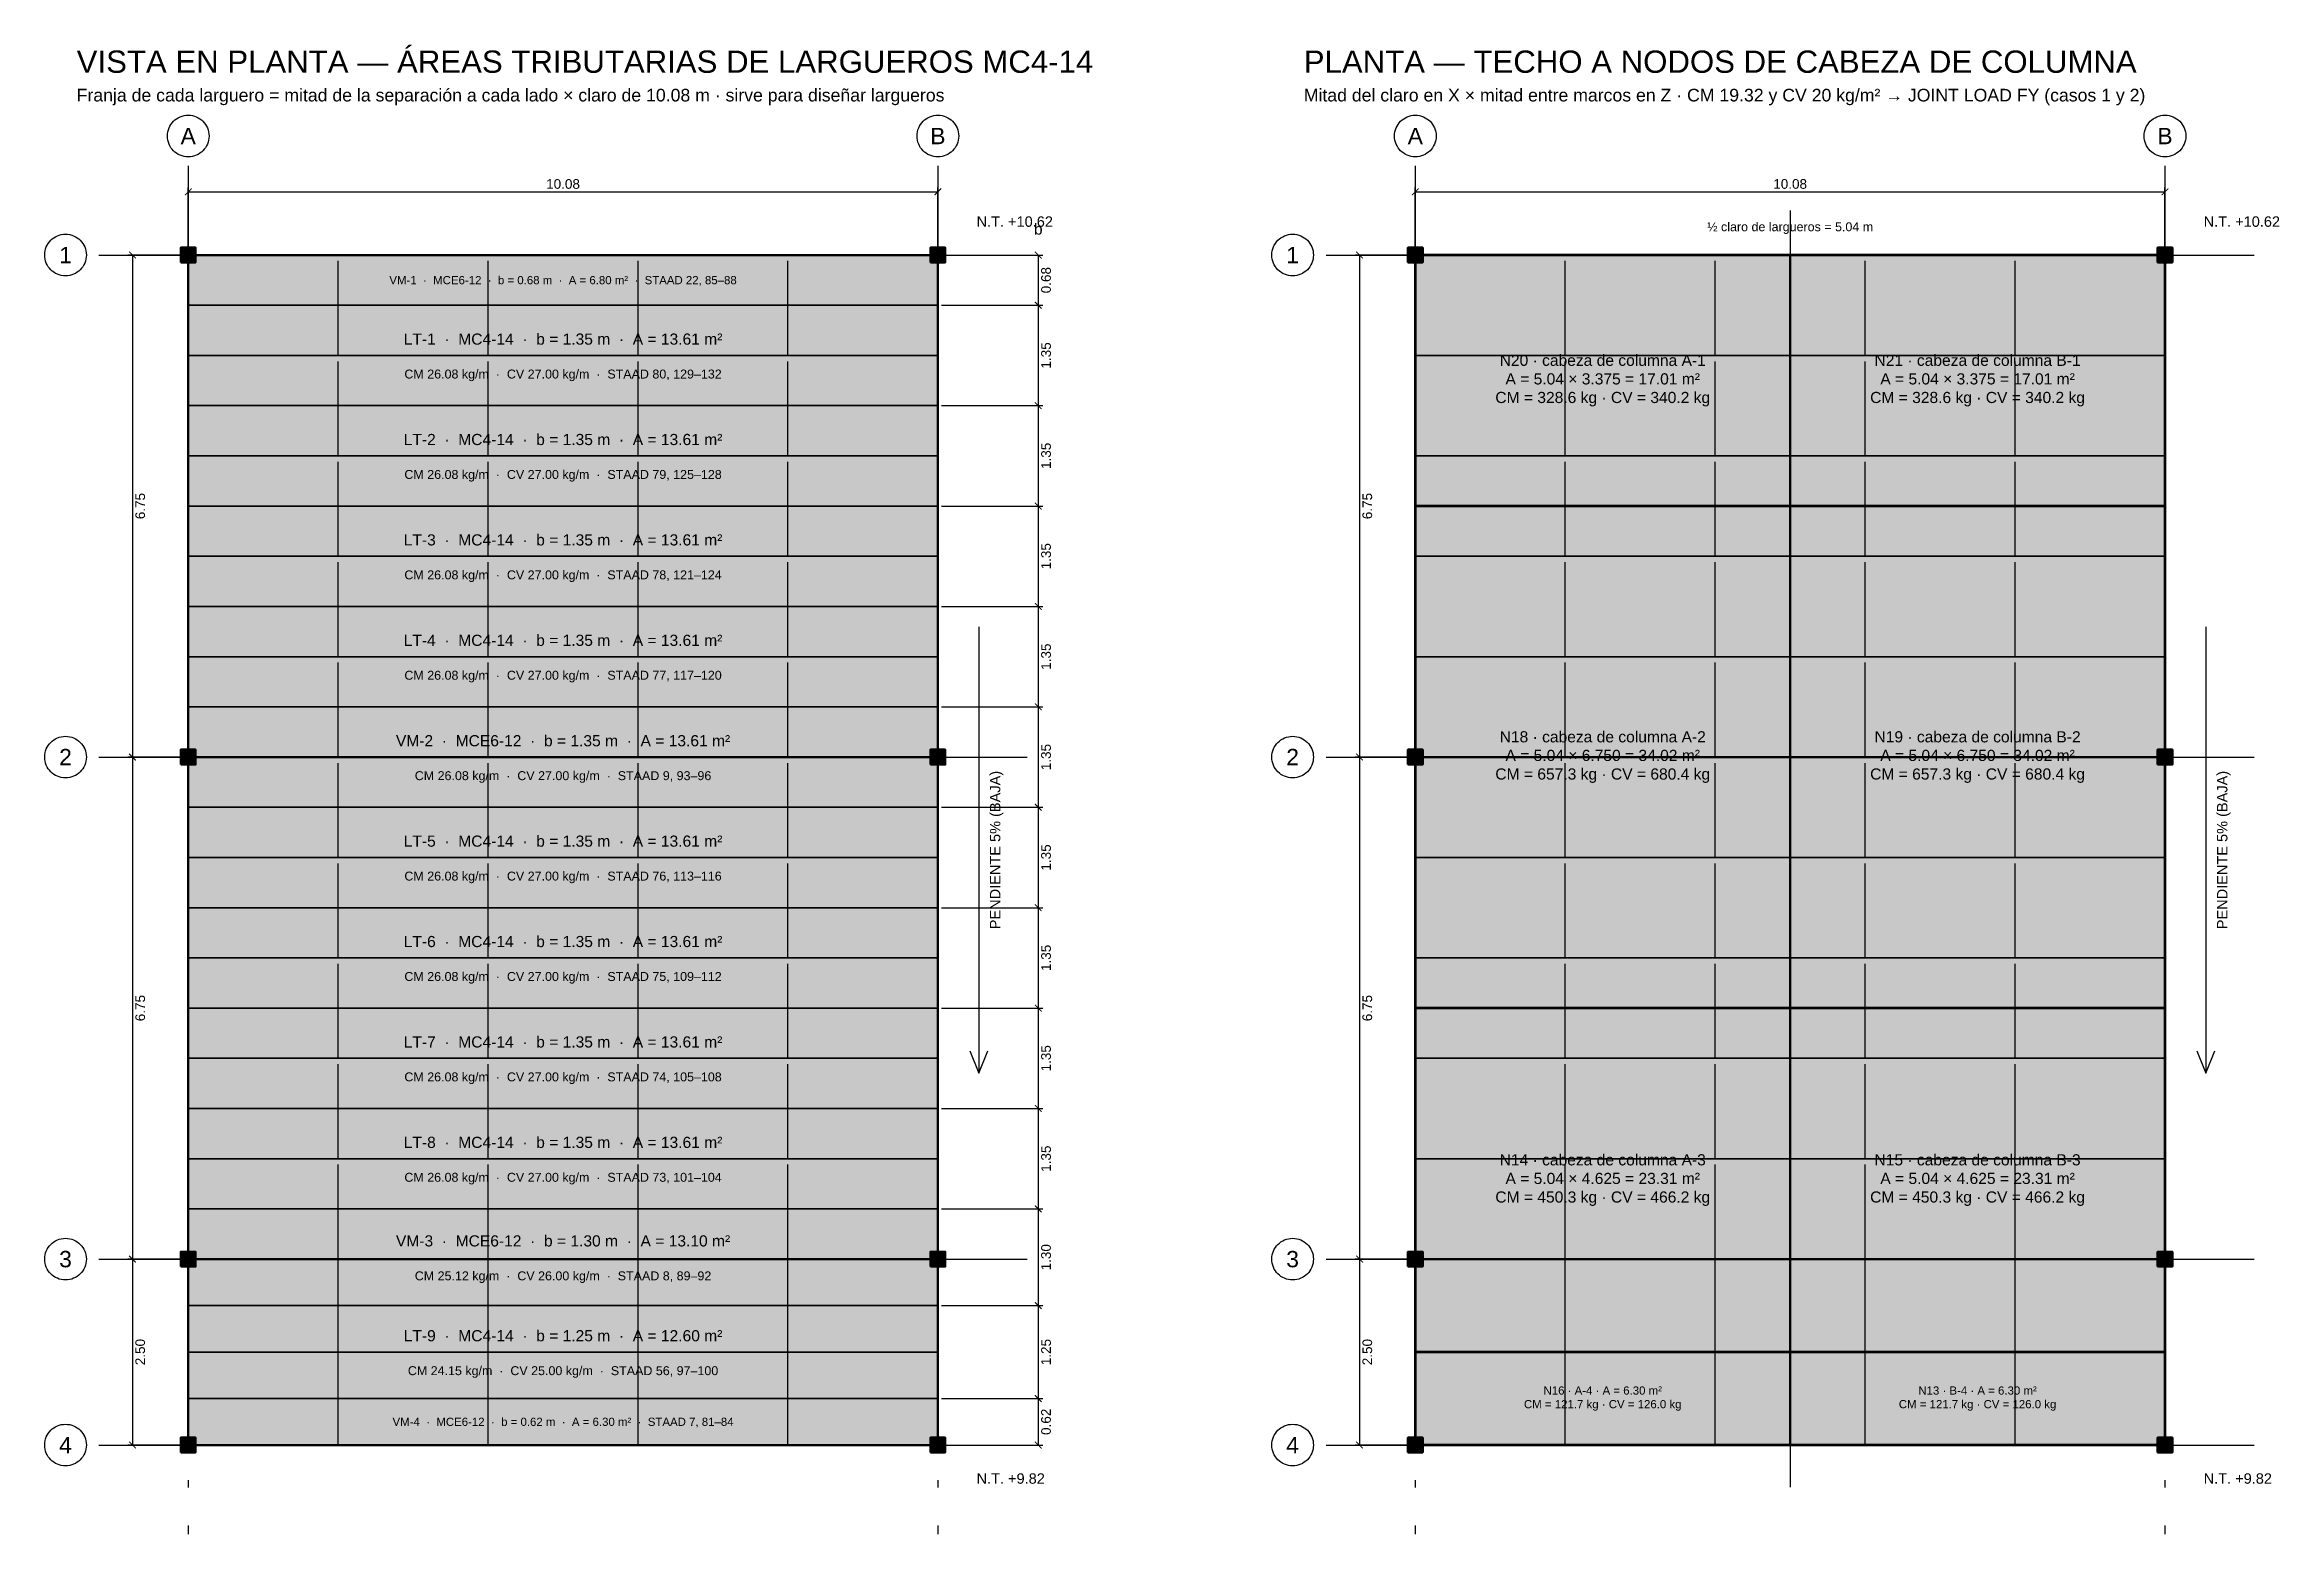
# Model space of a CAD drawing. Header units: metres. Extents: x -2.5 to 53.7, y -35.2 to 2.8.
# Drawn here: x -1.93 to 28.12, y -17.2 to 2.83 of the extents above; entities that cross this region are included whole.
import ezdxf
from ezdxf.enums import TextEntityAlignment as Align

# ---------------------------------------------------------------- set-up
doc = ezdxf.new("R2010")
doc.units = ezdxf.units.M
doc.linetypes.add('DASHDOT', pattern=[3.556, 2.54, -0.508, 0, -0.508])
doc.linetypes.add('DASHED', pattern=[1.524, 1.27, -0.254])
for name, color, linetype in [('AT-LARGUEROS', 150, 'Continuous'), ('AT-NODOS-TECHO', 1, 'Continuous'), ('AT-VIGAS', 30, 'Continuous'), ('COTAS', 3, 'Continuous'), ('EJES', 8, 'DASHDOT'), ('PIPX7', 8, 'DASHED'), ('TEXTO', 7, 'Continuous'), ('TEXTO-AT', 250, 'Continuous'), ('TITULOS', 2, 'Continuous')]:
    doc.layers.add(name, color=color, linetype=linetype)
for name, color, linetype, lineweight in [('COLUMNAS', 7, 'Continuous', 50), ('MC4-14', 5, 'Continuous', 35), ('MCE6-12', 1, 'Continuous', 50)]:
    doc.layers.add(name, color=color, linetype=linetype, lineweight=lineweight)
doc.styles.add('ARIAL', font='arial.ttf')
doc.styles.add('OpenSansCondensed-Light', font='OpenSansCondensed-Light.ttf')
doc.dimstyles.new('EZDXF', dxfattribs={"dimtxt": 0.25, "dimasz": 0.175, "dimexe": 0.375, "dimexo": 0.125, "dimgap": 0.1, "dimtad": 1, "dimlfac": 100, "dimzin": 12, "dimtxsty": 'OpenSansCondensed-Light', "dimblk": 'ARCHTICK', "dimcen": 2.5, "dimazin": 3, "dimtfac": 0.5, "dimtmove": 2, "dimatfit": 3})

msp = doc.modelspace()

# ---------------------------------------------------------------- texts
at = {"layer": 'COTAS', "style": 'ARIAL'}
for s, height, p in [('b', 0.15, (11.43, 0.35)), ('½ claro de largueros = 5.04 m', 0.12, (21.54, 0.38))]:
    msp.add_text(s, height=height, dxfattribs=at).set_placement(p, align=Align.MIDDLE_CENTER)
at = {"layer": 'EJES', "style": 'ARIAL'}
for s, p in [('A', (0, 1.6)), ('B', (10.08, 1.6)), ('A', (16.5, 1.6)), ('B', (26.58, 1.6)), ('1', (-1.65, 0)), ('1', (14.85, 0)), ('2', (-1.65, -6.75001)), ('2', (14.85, -6.75001)), ('3', (-1.65, -13.5)), ('3', (14.85, -13.5)), ('4', (-1.65, -16)), ('4', (14.85, -16))]:
    msp.add_text(s, height=0.22, dxfattribs=at).set_placement(p, align=Align.MIDDLE_CENTER)
at = {"layer": 'TEXTO', "style": 'ARIAL'}
for s, p in [('N.T. +10.62', (10.6, 0.45)), ('N.T. +10.62', (27.1, 0.45)), ('N.T. +9.82', (10.6, -16.45)), ('N.T. +9.82', (27.1, -16.45))]:
    msp.add_text(s, height=0.14, dxfattribs=at).set_placement(p, align=Align.MIDDLE_LEFT)
for p in [(10.85, -8), (27.35, -8)]:
    msp.add_text('PENDIENTE 5% (BAJA)', height=0.14, rotation=90, dxfattribs=at).set_placement(p, align=Align.MIDDLE_CENTER)
at = {"layer": 'TEXTO-AT', "color": 18, "true_color": 0x000000, "style": 'ARIAL'}
for s, height, p in [('VM-1  ·  MCE6-12  ·  b = 0.68 m  ·  A = 6.80 m²  ·  STAAD 22, 85–88', 0.11, (5.04, -0.3375)), ('LT-1  ·  MC4-14  ·  b = 1.35 m  ·  A = 13.61 m²', 0.15, (5.04, -1.13)), ('CM 26.08 kg/m  ·  CV 27.00 kg/m  ·  STAAD 80, 129–132', 0.12, (5.04, -1.6)), ('LT-2  ·  MC4-14  ·  b = 1.35 m  ·  A = 13.61 m²', 0.15, (5.04, -2.48)), ('CM 26.08 kg/m  ·  CV 27.00 kg/m  ·  STAAD 79, 125–128', 0.12, (5.04, -2.95)), ('LT-3  ·  MC4-14  ·  b = 1.35 m  ·  A = 13.61 m²', 0.15, (5.04, -3.83)), ('CM 26.08 kg/m  ·  CV 27.00 kg/m  ·  STAAD 78, 121–124', 0.12, (5.04, -4.3)), ('LT-4  ·  MC4-14  ·  b = 1.35 m  ·  A = 13.61 m²', 0.15, (5.04, -5.18)), ('CM 26.08 kg/m  ·  CV 27.00 kg/m  ·  STAAD 77, 117–120', 0.12, (5.04, -5.65)), ('VM-2  ·  MCE6-12  ·  b = 1.35 m  ·  A = 13.61 m²', 0.15, (5.04, -6.53)), ('CM 26.08 kg/m  ·  CV 27.00 kg/m  ·  STAAD 9, 93–96', 0.12, (5.04, -7)), ('LT-5  ·  MC4-14  ·  b = 1.35 m  ·  A = 13.61 m²', 0.15, (5.04, -7.88)), ('CM 26.08 kg/m  ·  CV 27.00 kg/m  ·  STAAD 76, 113–116', 0.12, (5.04, -8.35)), ('LT-6  ·  MC4-14  ·  b = 1.35 m  ·  A = 13.61 m²', 0.15, (5.04, -9.23)), ('CM 26.08 kg/m  ·  CV 27.00 kg/m  ·  STAAD 75, 109–112', 0.12, (5.04, -9.7)), ('LT-7  ·  MC4-14  ·  b = 1.35 m  ·  A = 13.61 m²', 0.15, (5.04, -10.58)), ('CM 26.08 kg/m  ·  CV 27.00 kg/m  ·  STAAD 74, 105–108', 0.12, (5.04, -11.05)), ('LT-8  ·  MC4-14  ·  b = 1.35 m  ·  A = 13.61 m²', 0.15, (5.04, -11.93)), ('CM 26.08 kg/m  ·  CV 27.00 kg/m  ·  STAAD 73, 101–104', 0.12, (5.04, -12.4)), ('VM-3  ·  MCE6-12  ·  b = 1.30 m  ·  A = 13.10 m²', 0.15, (5.04, -13.255)), ('CM 25.12 kg/m  ·  CV 26.00 kg/m  ·  STAAD 8, 89–92', 0.12, (5.04, -13.725)), ('LT-9  ·  MC4-14  ·  b = 1.25 m  ·  A = 12.60 m²', 0.15, (5.04, -14.53)), ('CM 24.15 kg/m  ·  CV 25.00 kg/m  ·  STAAD 56, 97–100', 0.12, (5.04, -15)), ('VM-4  ·  MCE6-12  ·  b = 0.62 m  ·  A = 6.30 m²  ·  STAAD 7, 81–84', 0.11, (5.04, -15.6875))]:
    msp.add_text(s, height=height, dxfattribs=at).set_placement(p, align=Align.MIDDLE_CENTER)
at = {"layer": 'TEXTO-AT', "width": 4.6, "attachment_point": 5, "style": 'ARIAL'}
for s, insert, char_height in [('N20 · cabeza de columna A-1\\PA = 5.04 × 3.375 = 17.01 m²\\PCM = 328.6 kg · CV = 340.2 kg', (19.02, -1.6875), 0.15), ('N21 · cabeza de columna B-1\\PA = 5.04 × 3.375 = 17.01 m²\\PCM = 328.6 kg · CV = 340.2 kg', (24.06, -1.6875), 0.15), ('N18 · cabeza de columna A-2\\PA = 5.04 × 6.750 = 34.02 m²\\PCM = 657.3 kg · CV = 680.4 kg', (19.02, -6.75), 0.15), ('N19 · cabeza de columna B-2\\PA = 5.04 × 6.750 = 34.02 m²\\PCM = 657.3 kg · CV = 680.4 kg', (24.06, -6.75), 0.15), ('N14 · cabeza de columna A-3\\PA = 5.04 × 4.625 = 23.31 m²\\PCM = 450.3 kg · CV = 466.2 kg', (19.02, -12.4375), 0.15), ('N15 · cabeza de columna B-3\\PA = 5.04 × 4.625 = 23.31 m²\\PCM = 450.3 kg · CV = 466.2 kg', (24.06, -12.4375), 0.15), ('N16 · A-4 · A = 6.30 m²\\PCM = 121.7 kg · CV = 126.0 kg', (19.02, -15.375), 0.11), ('N13 · B-4 · A = 6.30 m²\\PCM = 121.7 kg · CV = 126.0 kg', (24.06, -15.375), 0.11)]:
    msp.add_mtext(s, dxfattribs=dict(at, insert=insert, char_height=char_height))
at = {"layer": 'TITULOS', "style": 'ARIAL'}
for s, height, p in [('VISTA EN PLANTA — ÁREAS TRIBUTARIAS DE LARGUEROS MC4-14', 0.3, (-1.5, 2.6)), ('PLANTA — TECHO A NODOS DE CABEZA DE COLUMNA', 0.3, (15, 2.6)), ('Franja de cada larguero = mitad de la separación a cada lado × claro de 10.08 m · sirve para diseñar largueros', 0.17, (-1.5, 2.15)), ('Mitad del claro en X × mitad entre marcos en Z · CM 19.32 y CV 20 kg/m² → JOINT LOAD FY (casos 1 y 2)', 0.17, (15, 2.15))]:
    msp.add_text(s, height=height, dxfattribs=at).set_placement(p, align=Align.MIDDLE_LEFT)

# ---------------------------------------------------------------- blocks, each defined once
blk = doc.blocks.new('_ARCHTICK')
at = {"color": 0, "linetype": 'ByBlock', "const_width": 0.15}
blk.add_lwpolyline([(-0.5, -0.5), (0.5, 0.5)], dxfattribs=at)
blk = doc.blocks.new('*D3')
at = {"color": 3, "transparency": 16777216}
for p, q in [((0, 0.05), (0, 0.91)), ((10.08, 0.05), (10.08, 0.91)), ((0, 0.85), (10.08, 0.85))]:
    blk.add_line(p, q, dxfattribs=at)
at = {"layer": 'Defpoints', "transparency": 16777216}
for p in [(0, 0.85), (0, 0), (10.08, 0)]:
    blk.add_point(p, dxfattribs=at)
at = {"layer": 'COTAS', "color": 3, "transparency": 16777216, "xscale": 0.09, "yscale": 0.09, "rotation": 180}
blk.add_blockref('_ARCHTICK', (0, 0.85), dxfattribs=at)
at = {"layer": 'COTAS', "color": 3, "transparency": 16777216, "xscale": 0.09, "yscale": 0.09}
blk.add_blockref('_ARCHTICK', (10.08, 0.85), dxfattribs=at)
at = {"layer": 'COTAS', "color": 3, "transparency": 16777216, "insert": (5.04, 0.955), "char_height": 0.13, "attachment_point": 5, "style": 'ARIAL'}
blk.add_mtext('10.08', dxfattribs=at)
blk = doc.blocks.new('*D4')
at = {"color": 3, "transparency": 16777216}
for p, q in [((-0.05, 0), (-0.81, 0)), ((-0.75, 0), (-0.75, -6.75001)), ((-0.05, -6.75001), (-0.81, -6.75001))]:
    blk.add_line(p, q, dxfattribs=at)
at = {"layer": 'Defpoints', "transparency": 16777216}
for p in [(-0.75, 0), (0, 0), (0, -6.75001)]:
    blk.add_point(p, dxfattribs=at)
at = {"layer": 'COTAS', "color": 3, "transparency": 16777216, "xscale": 0.09, "yscale": 0.09}
for p, rotation in [((-0.75, 0), 270), ((-0.75, -6.75001), 90)]:
    blk.add_blockref('_ARCHTICK', p, dxfattribs=dict(at, rotation=rotation))
at = {"layer": 'COTAS', "color": 3, "transparency": 16777216, "insert": (-0.645, -3.375005), "char_height": 0.13, "attachment_point": 5, "rotation": 90, "style": 'ARIAL'}
blk.add_mtext('6.75', dxfattribs=at)
blk = doc.blocks.new('*D5')
at = {"color": 3, "transparency": 16777216}
for p, q in [((-0.05, -6.75001), (-0.81, -6.75001)), ((-0.75, -6.75001), (-0.75, -13.5)), ((-0.05, -13.5), (-0.81, -13.5))]:
    blk.add_line(p, q, dxfattribs=at)
at = {"layer": 'Defpoints', "transparency": 16777216}
for p in [(-0.75, -6.75001), (0, -6.75001), (0, -13.5)]:
    blk.add_point(p, dxfattribs=at)
at = {"layer": 'COTAS', "color": 3, "transparency": 16777216, "xscale": 0.09, "yscale": 0.09}
for p, rotation in [((-0.75, -6.75001), 270), ((-0.75, -13.5), 90)]:
    blk.add_blockref('_ARCHTICK', p, dxfattribs=dict(at, rotation=rotation))
at = {"layer": 'COTAS', "color": 3, "transparency": 16777216, "insert": (-0.645, -10.125005), "char_height": 0.13, "attachment_point": 5, "rotation": 90, "style": 'ARIAL'}
blk.add_mtext('6.75', dxfattribs=at)
blk = doc.blocks.new('*D6')
at = {"color": 3, "transparency": 16777216}
for p, q in [((-0.05, -13.5), (-0.81, -13.5)), ((-0.75, -13.5), (-0.75, -16)), ((-0.05, -16), (-0.81, -16))]:
    blk.add_line(p, q, dxfattribs=at)
at = {"layer": 'Defpoints', "transparency": 16777216}
for p in [(-0.75, -13.5), (0, -13.5), (0, -16)]:
    blk.add_point(p, dxfattribs=at)
at = {"layer": 'COTAS', "color": 3, "transparency": 16777216, "xscale": 0.09, "yscale": 0.09}
for p, rotation in [((-0.75, -13.5), 270), ((-0.75, -16), 90)]:
    blk.add_blockref('_ARCHTICK', p, dxfattribs=dict(at, rotation=rotation))
at = {"layer": 'COTAS', "color": 3, "transparency": 16777216, "insert": (-0.645, -14.75), "char_height": 0.13, "attachment_point": 5, "rotation": 90, "style": 'ARIAL'}
blk.add_mtext('2.50', dxfattribs=at)
blk = doc.blocks.new('*D7')
at = {"color": 3, "transparency": 16777216}
for p, q in [((10.13, 0), (11.49, 0)), ((11.43, 0), (11.43, -0.675)), ((10.13, -0.675), (11.49, -0.675))]:
    blk.add_line(p, q, dxfattribs=at)
at = {"layer": 'Defpoints', "transparency": 16777216}
for p in [(10.08, 0), (11.43, 0), (10.08, -0.675)]:
    blk.add_point(p, dxfattribs=at)
at = {"layer": 'COTAS', "color": 3, "transparency": 16777216, "xscale": 0.09, "yscale": 0.09}
for p, rotation in [((11.43, 0), 270), ((11.43, -0.675), 90)]:
    blk.add_blockref('_ARCHTICK', p, dxfattribs=dict(at, rotation=rotation))
at = {"layer": 'COTAS', "color": 3, "transparency": 16777216, "insert": (11.535, -0.3375), "char_height": 0.13, "attachment_point": 5, "rotation": 90, "style": 'ARIAL'}
blk.add_mtext('0.68', dxfattribs=at)
blk = doc.blocks.new('*D8')
at = {"color": 3, "transparency": 16777216}
for p, q in [((10.13, -0.675), (11.49, -0.675)), ((11.43, -0.675), (11.43, -2.025)), ((10.13, -2.025), (11.49, -2.025))]:
    blk.add_line(p, q, dxfattribs=at)
at = {"layer": 'Defpoints', "transparency": 16777216}
for p in [(10.08, -0.675), (11.43, -0.675), (10.08, -2.025)]:
    blk.add_point(p, dxfattribs=at)
at = {"layer": 'COTAS', "color": 3, "transparency": 16777216, "xscale": 0.09, "yscale": 0.09}
for p, rotation in [((11.43, -0.675), 270), ((11.43, -2.025), 90)]:
    blk.add_blockref('_ARCHTICK', p, dxfattribs=dict(at, rotation=rotation))
at = {"layer": 'COTAS', "color": 3, "transparency": 16777216, "insert": (11.535, -1.35), "char_height": 0.13, "attachment_point": 5, "rotation": 90, "style": 'ARIAL'}
blk.add_mtext('1.35', dxfattribs=at)
blk = doc.blocks.new('*D9')
at = {"color": 3, "transparency": 16777216}
for p, q in [((10.13, -2.025), (11.49, -2.025)), ((11.43, -2.025), (11.43, -3.375)), ((10.13, -3.375), (11.49, -3.375))]:
    blk.add_line(p, q, dxfattribs=at)
at = {"layer": 'Defpoints', "transparency": 16777216}
for p in [(10.08, -2.025), (11.43, -2.025), (10.08, -3.375)]:
    blk.add_point(p, dxfattribs=at)
at = {"layer": 'COTAS', "color": 3, "transparency": 16777216, "xscale": 0.09, "yscale": 0.09}
for p, rotation in [((11.43, -2.025), 270), ((11.43, -3.375), 90)]:
    blk.add_blockref('_ARCHTICK', p, dxfattribs=dict(at, rotation=rotation))
at = {"layer": 'COTAS', "color": 3, "transparency": 16777216, "insert": (11.535, -2.7), "char_height": 0.13, "attachment_point": 5, "rotation": 90, "style": 'ARIAL'}
blk.add_mtext('1.35', dxfattribs=at)
blk = doc.blocks.new('*D10')
at = {"color": 3, "transparency": 16777216}
for p, q in [((10.13, -3.375), (11.49, -3.375)), ((11.43, -3.375), (11.43, -4.725)), ((10.13, -4.725), (11.49, -4.725))]:
    blk.add_line(p, q, dxfattribs=at)
at = {"layer": 'Defpoints', "transparency": 16777216}
for p in [(10.08, -3.375), (11.43, -3.375), (10.08, -4.725)]:
    blk.add_point(p, dxfattribs=at)
at = {"layer": 'COTAS', "color": 3, "transparency": 16777216, "xscale": 0.09, "yscale": 0.09}
for p, rotation in [((11.43, -3.375), 270), ((11.43, -4.725), 90)]:
    blk.add_blockref('_ARCHTICK', p, dxfattribs=dict(at, rotation=rotation))
at = {"layer": 'COTAS', "color": 3, "transparency": 16777216, "insert": (11.535, -4.05), "char_height": 0.13, "attachment_point": 5, "rotation": 90, "style": 'ARIAL'}
blk.add_mtext('1.35', dxfattribs=at)
blk = doc.blocks.new('*D11')
at = {"color": 3, "transparency": 16777216}
for p, q in [((10.13, -4.725), (11.49, -4.725)), ((11.43, -4.725), (11.43, -6.075)), ((10.13, -6.075), (11.49, -6.075))]:
    blk.add_line(p, q, dxfattribs=at)
at = {"layer": 'Defpoints', "transparency": 16777216}
for p in [(10.08, -4.725), (11.43, -4.725), (10.08, -6.075)]:
    blk.add_point(p, dxfattribs=at)
at = {"layer": 'COTAS', "color": 3, "transparency": 16777216, "xscale": 0.09, "yscale": 0.09}
for p, rotation in [((11.43, -4.725), 270), ((11.43, -6.075), 90)]:
    blk.add_blockref('_ARCHTICK', p, dxfattribs=dict(at, rotation=rotation))
at = {"layer": 'COTAS', "color": 3, "transparency": 16777216, "insert": (11.535, -5.4), "char_height": 0.13, "attachment_point": 5, "rotation": 90, "style": 'ARIAL'}
blk.add_mtext('1.35', dxfattribs=at)
blk = doc.blocks.new('*D12')
at = {"color": 3, "transparency": 16777216}
for p, q in [((10.13, -6.075), (11.49, -6.075)), ((11.43, -6.075), (11.43, -7.425)), ((10.13, -7.425), (11.49, -7.425))]:
    blk.add_line(p, q, dxfattribs=at)
at = {"layer": 'Defpoints', "transparency": 16777216}
for p in [(10.08, -6.075), (11.43, -6.075), (10.08, -7.425)]:
    blk.add_point(p, dxfattribs=at)
at = {"layer": 'COTAS', "color": 3, "transparency": 16777216, "xscale": 0.09, "yscale": 0.09}
for p, rotation in [((11.43, -6.075), 270), ((11.43, -7.425), 90)]:
    blk.add_blockref('_ARCHTICK', p, dxfattribs=dict(at, rotation=rotation))
at = {"layer": 'COTAS', "color": 3, "transparency": 16777216, "insert": (11.535, -6.75), "char_height": 0.13, "attachment_point": 5, "rotation": 90, "style": 'ARIAL'}
blk.add_mtext('1.35', dxfattribs=at)
blk = doc.blocks.new('*D13')
at = {"color": 3, "transparency": 16777216}
for p, q in [((10.13, -7.425), (11.49, -7.425)), ((11.43, -7.425), (11.43, -8.775)), ((10.13, -8.775), (11.49, -8.775))]:
    blk.add_line(p, q, dxfattribs=at)
at = {"layer": 'Defpoints', "transparency": 16777216}
for p in [(10.08, -7.425), (11.43, -7.425), (10.08, -8.775)]:
    blk.add_point(p, dxfattribs=at)
at = {"layer": 'COTAS', "color": 3, "transparency": 16777216, "xscale": 0.09, "yscale": 0.09}
for p, rotation in [((11.43, -7.425), 270), ((11.43, -8.775), 90)]:
    blk.add_blockref('_ARCHTICK', p, dxfattribs=dict(at, rotation=rotation))
at = {"layer": 'COTAS', "color": 3, "transparency": 16777216, "insert": (11.535, -8.1), "char_height": 0.13, "attachment_point": 5, "rotation": 90, "style": 'ARIAL'}
blk.add_mtext('1.35', dxfattribs=at)
blk = doc.blocks.new('*D14')
at = {"color": 3, "transparency": 16777216}
for p, q in [((10.13, -8.775), (11.49, -8.775)), ((11.43, -8.775), (11.43, -10.125)), ((10.13, -10.125), (11.49, -10.125))]:
    blk.add_line(p, q, dxfattribs=at)
at = {"layer": 'Defpoints', "transparency": 16777216}
for p in [(10.08, -8.775), (11.43, -8.775), (10.08, -10.125)]:
    blk.add_point(p, dxfattribs=at)
at = {"layer": 'COTAS', "color": 3, "transparency": 16777216, "xscale": 0.09, "yscale": 0.09}
for p, rotation in [((11.43, -8.775), 270), ((11.43, -10.125), 90)]:
    blk.add_blockref('_ARCHTICK', p, dxfattribs=dict(at, rotation=rotation))
at = {"layer": 'COTAS', "color": 3, "transparency": 16777216, "insert": (11.535, -9.45), "char_height": 0.13, "attachment_point": 5, "rotation": 90, "style": 'ARIAL'}
blk.add_mtext('1.35', dxfattribs=at)
blk = doc.blocks.new('*D15')
at = {"color": 3, "transparency": 16777216}
for p, q in [((10.13, -10.125), (11.49, -10.125)), ((11.43, -10.125), (11.43, -11.475)), ((10.13, -11.475), (11.49, -11.475))]:
    blk.add_line(p, q, dxfattribs=at)
at = {"layer": 'Defpoints', "transparency": 16777216}
for p in [(10.08, -10.125), (11.43, -10.125), (10.08, -11.475)]:
    blk.add_point(p, dxfattribs=at)
at = {"layer": 'COTAS', "color": 3, "transparency": 16777216, "xscale": 0.09, "yscale": 0.09}
for p, rotation in [((11.43, -10.125), 270), ((11.43, -11.475), 90)]:
    blk.add_blockref('_ARCHTICK', p, dxfattribs=dict(at, rotation=rotation))
at = {"layer": 'COTAS', "color": 3, "transparency": 16777216, "insert": (11.535, -10.8), "char_height": 0.13, "attachment_point": 5, "rotation": 90, "style": 'ARIAL'}
blk.add_mtext('1.35', dxfattribs=at)
blk = doc.blocks.new('*D16')
at = {"color": 3, "transparency": 16777216}
for p, q in [((10.13, -11.475), (11.49, -11.475)), ((11.43, -11.475), (11.43, -12.825)), ((10.13, -12.825), (11.49, -12.825))]:
    blk.add_line(p, q, dxfattribs=at)
at = {"layer": 'Defpoints', "transparency": 16777216}
for p in [(10.08, -11.475), (11.43, -11.475), (10.08, -12.825)]:
    blk.add_point(p, dxfattribs=at)
at = {"layer": 'COTAS', "color": 3, "transparency": 16777216, "xscale": 0.09, "yscale": 0.09}
for p, rotation in [((11.43, -11.475), 270), ((11.43, -12.825), 90)]:
    blk.add_blockref('_ARCHTICK', p, dxfattribs=dict(at, rotation=rotation))
at = {"layer": 'COTAS', "color": 3, "transparency": 16777216, "insert": (11.535, -12.15), "char_height": 0.13, "attachment_point": 5, "rotation": 90, "style": 'ARIAL'}
blk.add_mtext('1.35', dxfattribs=at)
blk = doc.blocks.new('*D17')
at = {"color": 3, "transparency": 16777216}
for p, q in [((10.13, -12.825), (11.49, -12.825)), ((11.43, -12.825), (11.43, -14.125)), ((10.13, -14.125), (11.49, -14.125))]:
    blk.add_line(p, q, dxfattribs=at)
at = {"layer": 'Defpoints', "transparency": 16777216}
for p in [(10.08, -12.825), (11.43, -12.825), (10.08, -14.125)]:
    blk.add_point(p, dxfattribs=at)
at = {"layer": 'COTAS', "color": 3, "transparency": 16777216, "xscale": 0.09, "yscale": 0.09}
for p, rotation in [((11.43, -12.825), 270), ((11.43, -14.125), 90)]:
    blk.add_blockref('_ARCHTICK', p, dxfattribs=dict(at, rotation=rotation))
at = {"layer": 'COTAS', "color": 3, "transparency": 16777216, "insert": (11.535, -13.475), "char_height": 0.13, "attachment_point": 5, "rotation": 90, "style": 'ARIAL'}
blk.add_mtext('1.30', dxfattribs=at)
blk = doc.blocks.new('*D18')
at = {"color": 3, "transparency": 16777216}
for p, q in [((10.13, -14.125), (11.49, -14.125)), ((11.43, -14.125), (11.43, -15.375)), ((10.13, -15.375), (11.49, -15.375))]:
    blk.add_line(p, q, dxfattribs=at)
at = {"layer": 'Defpoints', "transparency": 16777216}
for p in [(10.08, -14.125), (11.43, -14.125), (10.08, -15.375)]:
    blk.add_point(p, dxfattribs=at)
at = {"layer": 'COTAS', "color": 3, "transparency": 16777216, "xscale": 0.09, "yscale": 0.09}
for p, rotation in [((11.43, -14.125), 270), ((11.43, -15.375), 90)]:
    blk.add_blockref('_ARCHTICK', p, dxfattribs=dict(at, rotation=rotation))
at = {"layer": 'COTAS', "color": 3, "transparency": 16777216, "insert": (11.535, -14.75), "char_height": 0.13, "attachment_point": 5, "rotation": 90, "style": 'ARIAL'}
blk.add_mtext('1.25', dxfattribs=at)
blk = doc.blocks.new('*D19')
at = {"color": 3, "transparency": 16777216}
for p, q in [((10.13, -15.375), (11.49, -15.375)), ((11.43, -15.375), (11.43, -16)), ((10.13, -16), (11.49, -16))]:
    blk.add_line(p, q, dxfattribs=at)
at = {"layer": 'Defpoints', "transparency": 16777216}
for p in [(10.08, -15.375), (11.43, -15.375), (10.08, -16)]:
    blk.add_point(p, dxfattribs=at)
at = {"layer": 'COTAS', "color": 3, "transparency": 16777216, "xscale": 0.09, "yscale": 0.09}
for p, rotation in [((11.43, -15.375), 270), ((11.43, -16), 90)]:
    blk.add_blockref('_ARCHTICK', p, dxfattribs=dict(at, rotation=rotation))
at = {"layer": 'COTAS', "color": 3, "transparency": 16777216, "insert": (11.535, -15.6875), "char_height": 0.13, "attachment_point": 5, "rotation": 90, "style": 'ARIAL'}
blk.add_mtext('0.62', dxfattribs=at)
blk = doc.blocks.new('*D20')
at = {"color": 3, "transparency": 16777216}
for p, q in [((16.5, 0.05), (16.5, 0.91)), ((26.58, 0.05), (26.58, 0.91)), ((16.5, 0.85), (26.58, 0.85))]:
    blk.add_line(p, q, dxfattribs=at)
at = {"layer": 'Defpoints', "transparency": 16777216}
for p in [(16.5, 0.85), (16.5, 0), (26.58, 0)]:
    blk.add_point(p, dxfattribs=at)
at = {"layer": 'COTAS', "color": 3, "transparency": 16777216, "xscale": 0.09, "yscale": 0.09, "rotation": 180}
blk.add_blockref('_ARCHTICK', (16.5, 0.85), dxfattribs=at)
at = {"layer": 'COTAS', "color": 3, "transparency": 16777216, "xscale": 0.09, "yscale": 0.09}
blk.add_blockref('_ARCHTICK', (26.58, 0.85), dxfattribs=at)
at = {"layer": 'COTAS', "color": 3, "transparency": 16777216, "insert": (21.54, 0.955), "char_height": 0.13, "attachment_point": 5, "style": 'ARIAL'}
blk.add_mtext('10.08', dxfattribs=at)
blk = doc.blocks.new('*D21')
at = {"color": 3, "transparency": 16777216}
for p, q in [((16.45, 0), (15.69, 0)), ((15.75, 0), (15.75, -6.75001)), ((16.45, -6.75001), (15.69, -6.75001))]:
    blk.add_line(p, q, dxfattribs=at)
at = {"layer": 'Defpoints', "transparency": 16777216}
for p in [(15.75, 0), (16.5, 0), (16.5, -6.75001)]:
    blk.add_point(p, dxfattribs=at)
at = {"layer": 'COTAS', "color": 3, "transparency": 16777216, "xscale": 0.09, "yscale": 0.09}
for p, rotation in [((15.75, 0), 270), ((15.75, -6.75001), 90)]:
    blk.add_blockref('_ARCHTICK', p, dxfattribs=dict(at, rotation=rotation))
at = {"layer": 'COTAS', "color": 3, "transparency": 16777216, "insert": (15.855, -3.375005), "char_height": 0.13, "attachment_point": 5, "rotation": 90, "style": 'ARIAL'}
blk.add_mtext('6.75', dxfattribs=at)
blk = doc.blocks.new('*D22')
at = {"color": 3, "transparency": 16777216}
for p, q in [((16.45, -6.75001), (15.69, -6.75001)), ((15.75, -6.75001), (15.75, -13.5)), ((16.45, -13.5), (15.69, -13.5))]:
    blk.add_line(p, q, dxfattribs=at)
at = {"layer": 'Defpoints', "transparency": 16777216}
for p in [(15.75, -6.75001), (16.5, -6.75001), (16.5, -13.5)]:
    blk.add_point(p, dxfattribs=at)
at = {"layer": 'COTAS', "color": 3, "transparency": 16777216, "xscale": 0.09, "yscale": 0.09}
for p, rotation in [((15.75, -6.75001), 270), ((15.75, -13.5), 90)]:
    blk.add_blockref('_ARCHTICK', p, dxfattribs=dict(at, rotation=rotation))
at = {"layer": 'COTAS', "color": 3, "transparency": 16777216, "insert": (15.855, -10.125005), "char_height": 0.13, "attachment_point": 5, "rotation": 90, "style": 'ARIAL'}
blk.add_mtext('6.75', dxfattribs=at)
blk = doc.blocks.new('*D23')
at = {"color": 3, "transparency": 16777216}
for p, q in [((16.45, -13.5), (15.69, -13.5)), ((15.75, -13.5), (15.75, -16)), ((16.45, -16), (15.69, -16))]:
    blk.add_line(p, q, dxfattribs=at)
at = {"layer": 'Defpoints', "transparency": 16777216}
for p in [(15.75, -13.5), (16.5, -13.5), (16.5, -16)]:
    blk.add_point(p, dxfattribs=at)
at = {"layer": 'COTAS', "color": 3, "transparency": 16777216, "xscale": 0.09, "yscale": 0.09}
for p, rotation in [((15.75, -13.5), 270), ((15.75, -16), 90)]:
    blk.add_blockref('_ARCHTICK', p, dxfattribs=dict(at, rotation=rotation))
at = {"layer": 'COTAS', "color": 3, "transparency": 16777216, "insert": (15.855, -14.75), "char_height": 0.13, "attachment_point": 5, "rotation": 90, "style": 'ARIAL'}
blk.add_mtext('2.50', dxfattribs=at)

# ---------------------------------------------------------------- dimensions: what is measured, and where the dimension line sits
at = {"layer": 'COTAS'}
for base, p1, p2, picture, middle in [((0, 0.85), (0, 0), (10.08, 0), '*D3', (5.04, 0.955)), ((16.5, 0.85), (16.5, 0), (26.58, 0), '*D20', (21.54, 0.955))]:
    dim = msp.add_linear_dim(base=base, p1=p1, p2=p2, dimstyle='EZDXF', override={"dimtxt": 0.13, "dimasz": 0.09, "dimexe": 0.06, "dimexo": 0.05, "dimgap": 0.04, "dimtad": 1, "dimdec": 2, "dimlfac": 1, "dimzin": 0, "dimpost": '', "dimtxsty": 'ARIAL', "dimclrd": 3, "dimclre": 3, "dimclrt": 3}, dxfattribs=at)
    dim.commit()
    dim.dimension.update_dxf_attribs({"geometry": picture, "text_midpoint": middle})
for base, p1, p2, picture, middle in [((-0.75, 0), (0, 0), (0, -6.75001), '*D4', (-0.645, -3.375005)), ((11.43, 0), (10.08, 0), (10.08, -0.675), '*D7', (11.535, -0.3375)), ((15.75, 0), (16.5, 0), (16.5, -6.75001), '*D21', (15.855, -3.375005)), ((11.43, -0.675), (10.08, -0.675), (10.08, -2.025), '*D8', (11.535, -1.35)), ((11.43, -2.025), (10.08, -2.025), (10.08, -3.375), '*D9', (11.535, -2.7)), ((11.43, -3.375), (10.08, -3.375), (10.08, -4.725), '*D10', (11.535, -4.05)), ((11.43, -4.725), (10.08, -4.725), (10.08, -6.075), '*D11', (11.535, -5.4)), ((11.43, -6.075), (10.08, -6.075), (10.08, -7.425), '*D12', (11.535, -6.75)), ((-0.75, -6.75001), (0, -6.75001), (0, -13.5), '*D5', (-0.645, -10.125005)), ((15.75, -6.75001), (16.5, -6.75001), (16.5, -13.5), '*D22', (15.855, -10.125005)), ((11.43, -7.425), (10.08, -7.425), (10.08, -8.775), '*D13', (11.535, -8.1)), ((11.43, -8.775), (10.08, -8.775), (10.08, -10.125), '*D14', (11.535, -9.45)), ((11.43, -10.125), (10.08, -10.125), (10.08, -11.475), '*D15', (11.535, -10.8)), ((11.43, -11.475), (10.08, -11.475), (10.08, -12.825), '*D16', (11.535, -12.15)), ((11.43, -12.825), (10.08, -12.825), (10.08, -14.125), '*D17', (11.535, -13.475)), ((-0.75, -13.5), (0, -13.5), (0, -16), '*D6', (-0.645, -14.75)), ((15.75, -13.5), (16.5, -13.5), (16.5, -16), '*D23', (15.855, -14.75)), ((11.43, -14.125), (10.08, -14.125), (10.08, -15.375), '*D18', (11.535, -14.75)), ((11.43, -15.375), (10.08, -15.375), (10.08, -16), '*D19', (11.535, -15.6875))]:
    dim = msp.add_linear_dim(base=base, p1=p1, p2=p2, angle=90, dimstyle='EZDXF', override={"dimtxt": 0.13, "dimasz": 0.09, "dimexe": 0.06, "dimexo": 0.05, "dimgap": 0.04, "dimtad": 1, "dimdec": 2, "dimlfac": 1, "dimzin": 0, "dimpost": '', "dimtxsty": 'ARIAL', "dimclrd": 3, "dimclre": 3, "dimclrt": 3}, dxfattribs=at)
    dim.commit()
    dim.dimension.update_dxf_attribs({"geometry": picture, "text_midpoint": middle})

# ---------------------------------------------------------------- hatches: boundary and pattern name
at = {"layer": 'AT-LARGUEROS', "true_color": 0xa8ccff}
h = msp.add_hatch(color=151, dxfattribs=at)
h.dxf.hatch_style = 1
h.paths.add_polyline_path([(0, -0.675), (10.08, -0.675), (10.08, -2.025), (0, -2.025)])
at = {"layer": 'AT-LARGUEROS', "true_color": 0xbeebbe}
h = msp.add_hatch(color=254, dxfattribs=at)
h.dxf.hatch_style = 1
h.paths.add_polyline_path([(0, -2.025), (10.08, -2.025), (10.08, -3.375), (0, -3.375)])
at = {"layer": 'AT-LARGUEROS', "true_color": 0xa8ccff}
h = msp.add_hatch(color=151, dxfattribs=at)
h.dxf.hatch_style = 1
h.paths.add_polyline_path([(0, -3.375), (10.08, -3.375), (10.08, -4.725), (0, -4.725)])
at = {"layer": 'AT-LARGUEROS', "true_color": 0xbeebbe}
h = msp.add_hatch(color=254, dxfattribs=at)
h.dxf.hatch_style = 1
h.paths.add_polyline_path([(0, -4.725), (10.08, -4.725), (10.08, -6.075), (0, -6.075)])
at = {"layer": 'AT-LARGUEROS', "true_color": 0xa8ccff}
h = msp.add_hatch(color=151, dxfattribs=at)
h.dxf.hatch_style = 1
h.paths.add_polyline_path([(0, -7.425), (10.08, -7.425), (10.08, -8.775), (0, -8.775)])
at = {"layer": 'AT-LARGUEROS', "true_color": 0xbeebbe}
h = msp.add_hatch(color=254, dxfattribs=at)
h.dxf.hatch_style = 1
h.paths.add_polyline_path([(0, -8.775), (10.08, -8.775), (10.08, -10.125), (0, -10.125)])
at = {"layer": 'AT-LARGUEROS', "true_color": 0xa8ccff}
h = msp.add_hatch(color=151, dxfattribs=at)
h.dxf.hatch_style = 1
h.paths.add_polyline_path([(0, -10.125), (10.08, -10.125), (10.08, -11.475), (0, -11.475)])
at = {"layer": 'AT-LARGUEROS', "true_color": 0xbeebbe}
h = msp.add_hatch(color=254, dxfattribs=at)
h.dxf.hatch_style = 1
h.paths.add_polyline_path([(0, -11.475), (10.08, -11.475), (10.08, -12.825), (0, -12.825)])
at = {"layer": 'AT-LARGUEROS', "true_color": 0xa8ccff}
h = msp.add_hatch(color=151, dxfattribs=at)
h.dxf.hatch_style = 1
h.paths.add_polyline_path([(0, -14.125), (10.08, -14.125), (10.08, -15.375), (0, -15.375)])
at = {"layer": 'AT-VIGAS', "true_color": 0xffbeaa}
h = msp.add_hatch(color=31, dxfattribs=at)
h.dxf.hatch_style = 1
h.paths.add_polyline_path([(0, 0), (10.08, 0), (10.08, -0.675), (0, -0.675)])
at = {"layer": 'AT-VIGAS', "true_color": 0xffc478}
h = msp.add_hatch(color=7, dxfattribs=at)
h.dxf.hatch_style = 1
h.paths.add_polyline_path([(16.5, 0), (21.54, 0), (21.54, -3.375), (16.5, -3.375)])
at = {"layer": 'AT-VIGAS', "true_color": 0xb8a5f5}
h = msp.add_hatch(color=7, dxfattribs=at)
h.dxf.hatch_style = 1
h.paths.add_polyline_path([(21.54, 0), (26.58, 0), (26.58, -3.375), (21.54, -3.375)])
at = {"layer": 'AT-VIGAS', "true_color": 0xffd699}
h = msp.add_hatch(color=7, dxfattribs=at)
h.dxf.hatch_style = 1
h.paths.add_polyline_path([(16.5, -3.375), (21.54, -3.375), (21.54, -10.125), (16.5, -10.125)])
at = {"layer": 'AT-VIGAS', "true_color": 0xccbbff}
h = msp.add_hatch(color=7, dxfattribs=at)
h.dxf.hatch_style = 1
h.paths.add_polyline_path([(21.54, -3.375), (26.58, -3.375), (26.58, -10.125), (21.54, -10.125)])
at = {"layer": 'AT-VIGAS', "true_color": 0xffbeaa}
h = msp.add_hatch(color=31, dxfattribs=at)
h.dxf.hatch_style = 1
h.paths.add_polyline_path([(0, -6.075), (10.08, -6.075), (10.08, -7.425), (0, -7.425)])
at = {"layer": 'AT-VIGAS', "true_color": 0xffc478}
h = msp.add_hatch(color=7, dxfattribs=at)
h.dxf.hatch_style = 1
h.paths.add_polyline_path([(16.5, -10.125), (21.54, -10.125), (21.54, -14.75), (16.5, -14.75)])
at = {"layer": 'AT-VIGAS', "true_color": 0xb8a5f5}
h = msp.add_hatch(color=7, dxfattribs=at)
h.dxf.hatch_style = 1
h.paths.add_polyline_path([(21.54, -10.125), (26.58, -10.125), (26.58, -14.75), (21.54, -14.75)])
at = {"layer": 'AT-VIGAS', "true_color": 0xffbeaa}
h = msp.add_hatch(color=31, dxfattribs=at)
h.dxf.hatch_style = 1
h.paths.add_polyline_path([(0, -12.825), (10.08, -12.825), (10.08, -14.125), (0, -14.125)])
at = {"layer": 'AT-VIGAS', "true_color": 0xffd699}
h = msp.add_hatch(color=7, dxfattribs=at)
h.dxf.hatch_style = 1
h.paths.add_polyline_path([(16.5, -14.75), (21.54, -14.75), (21.54, -16), (16.5, -16)])
at = {"layer": 'AT-VIGAS', "true_color": 0xccbbff}
h = msp.add_hatch(color=7, dxfattribs=at)
h.dxf.hatch_style = 1
h.paths.add_polyline_path([(21.54, -14.75), (26.58, -14.75), (26.58, -16), (21.54, -16)])
at = {"layer": 'AT-VIGAS', "true_color": 0xffbeaa}
h = msp.add_hatch(color=31, dxfattribs=at)
h.dxf.hatch_style = 1
h.paths.add_polyline_path([(0, -15.375), (10.08, -15.375), (10.08, -16), (0, -16)])
at = {"layer": 'COLUMNAS'}
for points in [[(-0.1, -0.1), (0.1, -0.1), (0.1, 0.1), (-0.1, 0.1)], [(9.98, -0.1), (10.18, -0.1), (10.18, 0.1), (9.98, 0.1)], [(16.4, -0.1), (16.6, -0.1), (16.6, 0.1), (16.4, 0.1)], [(26.48, -0.1), (26.68, -0.1), (26.68, 0.1), (26.48, 0.1)], [(-0.1, -6.85001), (0.1, -6.85001), (0.1, -6.65001), (-0.1, -6.65001)], [(9.98, -6.85001), (10.18, -6.85001), (10.18, -6.65001), (9.98, -6.65001)], [(16.4, -6.85001), (16.6, -6.85001), (16.6, -6.65001), (16.4, -6.65001)], [(26.48, -6.85001), (26.68, -6.85001), (26.68, -6.65001), (26.48, -6.65001)], [(-0.1, -13.6), (0.1, -13.6), (0.1, -13.4), (-0.1, -13.4)], [(9.98, -13.6), (10.18, -13.6), (10.18, -13.4), (9.98, -13.4)], [(16.4, -13.6), (16.6, -13.6), (16.6, -13.4), (16.4, -13.4)], [(26.48, -13.6), (26.68, -13.6), (26.68, -13.4), (26.48, -13.4)], [(-0.1, -16.1), (0.1, -16.1), (0.1, -15.9), (-0.1, -15.9)], [(9.98, -16.1), (10.18, -16.1), (10.18, -15.9), (9.98, -15.9)], [(16.4, -16.1), (16.6, -16.1), (16.6, -15.9), (16.4, -15.9)], [(26.48, -16.1), (26.68, -16.1), (26.68, -15.9), (26.48, -15.9)]]:
    msp.add_hatch(color=7, dxfattribs=at).paths.add_polyline_path(points)

# ---------------------------------------------------------------- linework, layer by layer
at = {"layer": 'AT-LARGUEROS', "color": 8}
for points in [[(0, -0.675), (10.08, -0.675), (10.08, -2.025), (0, -2.025)], [(0, -2.025), (10.08, -2.025), (10.08, -3.375), (0, -3.375)], [(0, -3.375), (10.08, -3.375), (10.08, -4.725), (0, -4.725)], [(0, -4.725), (10.08, -4.725), (10.08, -6.075), (0, -6.075)], [(0, -7.425), (10.08, -7.425), (10.08, -8.775), (0, -8.775)], [(0, -8.775), (10.08, -8.775), (10.08, -10.125), (0, -10.125)], [(0, -10.125), (10.08, -10.125), (10.08, -11.475), (0, -11.475)], [(0, -11.475), (10.08, -11.475), (10.08, -12.825), (0, -12.825)], [(0, -14.125), (10.08, -14.125), (10.08, -15.375), (0, -15.375)]]:
    msp.add_lwpolyline(points, close=True, dxfattribs=at)
at = {"layer": 'AT-NODOS-TECHO', "const_width": 0.035}
for points in [[(16.5, 0), (21.54, 0), (21.54, -3.375), (16.5, -3.375)], [(21.54, 0), (26.58, 0), (26.58, -3.375), (21.54, -3.375)], [(16.5, -3.375), (21.54, -3.375), (21.54, -10.125), (16.5, -10.125)], [(21.54, -3.375), (26.58, -3.375), (26.58, -10.125), (21.54, -10.125)], [(16.5, -10.125), (21.54, -10.125), (21.54, -14.75), (16.5, -14.75)], [(21.54, -10.125), (26.58, -10.125), (26.58, -14.75), (21.54, -14.75)], [(16.5, -14.75), (21.54, -14.75), (21.54, -16), (16.5, -16)], [(21.54, -14.75), (26.58, -14.75), (26.58, -16), (21.54, -16)]]:
    msp.add_lwpolyline(points, close=True, dxfattribs=at)
at = {"layer": 'AT-NODOS-TECHO', "color": 1}
for centre in [(16.5, 0), (26.58, 0), (16.5, -6.75), (26.58, -6.75), (16.5, -13.5), (26.58, -13.5), (16.5, -16), (26.58, -16)]:
    msp.add_circle(centre, 0.09, dxfattribs=at)
at = {"layer": 'AT-VIGAS', "color": 8}
for points in [[(0, 0), (10.08, 0), (10.08, -0.675), (0, -0.675)], [(0, -6.075), (10.08, -6.075), (10.08, -7.425), (0, -7.425)], [(0, -12.825), (10.08, -12.825), (10.08, -14.125), (0, -14.125)], [(0, -15.375), (10.08, -15.375), (10.08, -16), (0, -16)]]:
    msp.add_lwpolyline(points, close=True, dxfattribs=at)
at = {"layer": 'COLUMNAS'}
for points in [[(-0.1, -0.1), (0.1, -0.1), (0.1, 0.1), (-0.1, 0.1)], [(9.98, -0.1), (10.18, -0.1), (10.18, 0.1), (9.98, 0.1)], [(16.4, -0.1), (16.6, -0.1), (16.6, 0.1), (16.4, 0.1)], [(26.48, -0.1), (26.68, -0.1), (26.68, 0.1), (26.48, 0.1)], [(-0.1, -6.85001), (0.1, -6.85001), (0.1, -6.65001), (-0.1, -6.65001)], [(9.98, -6.85001), (10.18, -6.85001), (10.18, -6.65001), (9.98, -6.65001)], [(16.4, -6.85001), (16.6, -6.85001), (16.6, -6.65001), (16.4, -6.65001)], [(26.48, -6.85001), (26.68, -6.85001), (26.68, -6.65001), (26.48, -6.65001)], [(-0.1, -13.6), (0.1, -13.6), (0.1, -13.4), (-0.1, -13.4)], [(9.98, -13.6), (10.18, -13.6), (10.18, -13.4), (9.98, -13.4)], [(16.4, -13.6), (16.6, -13.6), (16.6, -13.4), (16.4, -13.4)], [(26.48, -13.6), (26.68, -13.6), (26.68, -13.4), (26.48, -13.4)], [(-0.1, -16.1), (0.1, -16.1), (0.1, -15.9), (-0.1, -15.9)], [(9.98, -16.1), (10.18, -16.1), (10.18, -15.9), (9.98, -15.9)], [(16.4, -16.1), (16.6, -16.1), (16.6, -15.9), (16.4, -15.9)], [(26.48, -16.1), (26.68, -16.1), (26.68, -15.9), (26.48, -15.9)]]:
    msp.add_lwpolyline(points, close=True, dxfattribs=at)
at = {"layer": 'EJES'}
for p, q in [((0, 1.2), (0, -17.2)), ((10.08, 1.2), (10.08, -17.2)), ((16.5, 1.2), (16.5, -17.2)), ((26.58, 1.2), (26.58, -17.2)), ((21.54, 0.6), (21.54, -16.6)), ((-1.2, 0), (11.28, 0)), ((15.3, 0), (27.78, 0)), ((-1.2, -6.75001), (11.28, -6.75001)), ((15.3, -6.75001), (27.78, -6.75001)), ((-1.2, -13.5), (11.28, -13.5)), ((15.3, -13.5), (27.78, -13.5)), ((-1.2, -16), (11.28, -16)), ((15.3, -16), (27.78, -16))]:
    msp.add_line(p, q, dxfattribs=at)
at = {"layer": 'EJES', "color": 7}
for centre in [(0, 1.6), (10.08, 1.6), (16.5, 1.6), (26.58, 1.6), (-1.65, 0), (14.85, 0), (-1.65, -6.75001), (14.85, -6.75001), (-1.65, -13.5), (14.85, -13.5), (-1.65, -16), (14.85, -16)]:
    msp.add_circle(centre, 0.28, dxfattribs=at)
at = {"layer": 'MC4-14'}
for p, q in [((0, -1.35), (2.016, -1.35)), ((2.016, -1.35), (4.032, -1.35)), ((4.032, -1.35), (6.048, -1.35)), ((6.048, -1.35), (8.064, -1.35)), ((8.064, -1.35), (10.08, -1.35)), ((0, -2.7), (2.016, -2.7)), ((2.016, -2.7), (4.032, -2.7)), ((4.032, -2.7), (6.048, -2.7)), ((6.048, -2.7), (8.064, -2.7)), ((8.064, -2.7), (10.08, -2.7)), ((0, -4.05001), (2.016, -4.05001)), ((2.016, -4.05001), (4.032, -4.05001)), ((4.032, -4.05001), (6.048, -4.05001)), ((6.048, -4.05001), (8.064, -4.05001)), ((8.064, -4.05001), (10.08, -4.05001)), ((0, -5.40001), (2.016, -5.40001)), ((2.016, -5.40001), (4.032, -5.40001)), ((4.032, -5.40001), (6.048, -5.40001)), ((6.048, -5.40001), (8.064, -5.40001)), ((8.064, -5.40001), (10.08, -5.40001)), ((0, -8.10001), (2.016, -8.10001)), ((2.016, -8.10001), (4.032, -8.10001)), ((4.032, -8.10001), (6.048, -8.10001)), ((6.048, -8.10001), (8.064, -8.10001)), ((8.064, -8.10001), (10.08, -8.10001)), ((0, -9.45001), (2.016, -9.45001)), ((2.016, -9.45001), (4.032, -9.45001)), ((4.032, -9.45001), (6.048, -9.45001)), ((6.048, -9.45001), (8.064, -9.45001)), ((8.064, -9.45001), (10.08, -9.45001)), ((0, -10.8), (2.016, -10.8)), ((2.016, -10.8), (4.032, -10.8)), ((4.032, -10.8), (6.048, -10.8)), ((6.048, -10.8), (8.064, -10.8)), ((8.064, -10.8), (10.08, -10.8)), ((0, -12.15), (2.016, -12.15)), ((2.016, -12.15), (4.032, -12.15)), ((4.032, -12.15), (6.048, -12.15)), ((6.048, -12.15), (8.064, -12.15)), ((8.064, -12.15), (10.08, -12.15)), ((0, -14.75), (2.016, -14.75)), ((2.016, -14.75), (4.032, -14.75)), ((4.032, -14.75), (6.048, -14.75)), ((6.048, -14.75), (8.064, -14.75)), ((8.064, -14.75), (10.08, -14.75))]:
    msp.add_line(p, q, dxfattribs=at)
at = {"layer": 'MC4-14', "color": 8}
for p, q in [((16.5, -1.35), (18.516, -1.35)), ((18.516, -1.35), (20.532, -1.35)), ((20.532, -1.35), (22.548, -1.35)), ((22.548, -1.35), (24.564, -1.35)), ((24.564, -1.35), (26.58, -1.35)), ((16.5, -2.7), (18.516, -2.7)), ((18.516, -2.7), (20.532, -2.7)), ((20.532, -2.7), (22.548, -2.7)), ((22.548, -2.7), (24.564, -2.7)), ((24.564, -2.7), (26.58, -2.7)), ((16.5, -4.05001), (18.516, -4.05001)), ((18.516, -4.05001), (20.532, -4.05001)), ((20.532, -4.05001), (22.548, -4.05001)), ((22.548, -4.05001), (24.564, -4.05001)), ((24.564, -4.05001), (26.58, -4.05001)), ((16.5, -5.40001), (18.516, -5.40001)), ((18.516, -5.40001), (20.532, -5.40001)), ((20.532, -5.40001), (22.548, -5.40001)), ((22.548, -5.40001), (24.564, -5.40001)), ((24.564, -5.40001), (26.58, -5.40001)), ((16.5, -8.10001), (18.516, -8.10001)), ((18.516, -8.10001), (20.532, -8.10001)), ((20.532, -8.10001), (22.548, -8.10001)), ((22.548, -8.10001), (24.564, -8.10001)), ((24.564, -8.10001), (26.58, -8.10001)), ((16.5, -9.45001), (18.516, -9.45001)), ((18.516, -9.45001), (20.532, -9.45001)), ((20.532, -9.45001), (22.548, -9.45001)), ((22.548, -9.45001), (24.564, -9.45001)), ((24.564, -9.45001), (26.58, -9.45001)), ((16.5, -10.8), (18.516, -10.8)), ((18.516, -10.8), (20.532, -10.8)), ((20.532, -10.8), (22.548, -10.8)), ((22.548, -10.8), (24.564, -10.8)), ((24.564, -10.8), (26.58, -10.8)), ((16.5, -12.15), (18.516, -12.15)), ((18.516, -12.15), (20.532, -12.15)), ((20.532, -12.15), (22.548, -12.15)), ((22.548, -12.15), (24.564, -12.15)), ((24.564, -12.15), (26.58, -12.15)), ((16.5, -14.75), (18.516, -14.75)), ((18.516, -14.75), (20.532, -14.75)), ((20.532, -14.75), (22.548, -14.75)), ((22.548, -14.75), (24.564, -14.75)), ((24.564, -14.75), (26.58, -14.75))]:
    msp.add_line(p, q, dxfattribs=at)
at = {"layer": 'MCE6-12'}
for p, q in [((0, 0), (2.016, 0)), ((0, -1.35), (0, 0)), ((2.016, 0), (4.032, 0)), ((4.032, 0), (6.048, 0)), ((6.048, 0), (8.064, 0)), ((8.064, 0), (10.08, 0)), ((10.08, -1.35), (10.08, 0)), ((16.5, 0), (18.516, 0)), ((16.5, -1.35), (16.5, 0)), ((18.516, 0), (20.532, 0)), ((20.532, 0), (22.548, 0)), ((22.548, 0), (24.564, 0)), ((24.564, 0), (26.58, 0)), ((26.58, -1.35), (26.58, 0)), ((0, -2.7), (0, -1.35)), ((10.08, -2.7), (10.08, -1.35)), ((16.5, -2.7), (16.5, -1.35)), ((26.58, -2.7), (26.58, -1.35)), ((0, -4.05001), (0, -2.7)), ((10.08, -4.05001), (10.08, -2.7)), ((16.5, -4.05001), (16.5, -2.7)), ((26.58, -4.05001), (26.58, -2.7)), ((0, -5.40001), (0, -4.05001)), ((10.08, -5.40001), (10.08, -4.05001)), ((16.5, -5.40001), (16.5, -4.05001)), ((26.58, -5.40001), (26.58, -4.05001)), ((0, -6.75001), (0, -5.40001)), ((10.08, -6.75001), (10.08, -5.40001)), ((16.5, -6.75001), (16.5, -5.40001)), ((26.58, -6.75001), (26.58, -5.40001)), ((0, -6.75001), (2.016, -6.75001)), ((0, -8.10001), (0, -6.75001)), ((2.016, -6.75001), (4.032, -6.75001)), ((4.032, -6.75001), (6.048, -6.75001)), ((6.048, -6.75001), (8.064, -6.75001)), ((8.064, -6.75001), (10.08, -6.75001)), ((10.08, -8.10001), (10.08, -6.75001)), ((16.5, -6.75001), (18.516, -6.75001)), ((16.5, -8.10001), (16.5, -6.75001)), ((18.516, -6.75001), (20.532, -6.75001)), ((20.532, -6.75001), (22.548, -6.75001)), ((22.548, -6.75001), (24.564, -6.75001)), ((24.564, -6.75001), (26.58, -6.75001)), ((26.58, -8.10001), (26.58, -6.75001)), ((0, -9.45001), (0, -8.10001)), ((10.08, -9.45001), (10.08, -8.10001)), ((16.5, -9.45001), (16.5, -8.10001)), ((26.58, -9.45001), (26.58, -8.10001)), ((0, -10.8), (0, -9.45001)), ((10.08, -10.8), (10.08, -9.45001)), ((16.5, -10.8), (16.5, -9.45001)), ((26.58, -10.8), (26.58, -9.45001)), ((0, -12.15), (0, -10.8)), ((10.08, -12.15), (10.08, -10.8)), ((16.5, -12.15), (16.5, -10.8)), ((26.58, -12.15), (26.58, -10.8)), ((0, -13.5), (0, -12.15)), ((10.08, -13.5), (10.08, -12.15)), ((16.5, -13.5), (16.5, -12.15)), ((26.58, -13.5), (26.58, -12.15)), ((0, -13.5), (2.016, -13.5)), ((0, -13.5), (0, -14.75)), ((2.016, -13.5), (4.032, -13.5)), ((4.032, -13.5), (6.048, -13.5)), ((6.048, -13.5), (8.064, -13.5)), ((8.064, -13.5), (10.08, -13.5)), ((10.08, -13.5), (10.08, -14.75)), ((16.5, -13.5), (18.516, -13.5)), ((16.5, -13.5), (16.5, -14.75)), ((18.516, -13.5), (20.532, -13.5)), ((20.532, -13.5), (22.548, -13.5)), ((22.548, -13.5), (24.564, -13.5)), ((24.564, -13.5), (26.58, -13.5)), ((26.58, -13.5), (26.58, -14.75)), ((0, -14.75), (0, -16)), ((10.08, -14.75), (10.08, -16)), ((16.5, -14.75), (16.5, -16)), ((26.58, -14.75), (26.58, -16)), ((0, -16), (2.016, -16)), ((2.016, -16), (4.032, -16)), ((4.032, -16), (6.048, -16)), ((6.048, -16), (8.064, -16)), ((8.064, -16), (10.08, -16)), ((16.5, -16), (18.516, -16)), ((18.516, -16), (20.532, -16)), ((20.532, -16), (22.548, -16)), ((22.548, -16), (24.564, -16)), ((24.564, -16), (26.58, -16))]:
    msp.add_line(p, q, dxfattribs=at)
at = {"layer": 'PIPX7'}
for p, q in [((2.016, -1.35), (2.016, 0)), ((4.032, -1.35), (4.032, 0)), ((6.048, -1.35), (6.048, 0)), ((8.064, -1.35), (8.064, 0)), ((18.516, -1.35), (18.516, 0)), ((20.532, -1.35), (20.532, 0)), ((22.548, -1.35), (22.548, 0)), ((24.564, -1.35), (24.564, 0)), ((2.016, -2.7), (2.016, -1.35)), ((4.032, -2.7), (4.032, -1.35)), ((6.048, -2.7), (6.048, -1.35)), ((8.064, -2.7), (8.064, -1.35)), ((18.516, -2.7), (18.516, -1.35)), ((20.532, -2.7), (20.532, -1.35)), ((22.548, -2.7), (22.548, -1.35)), ((24.564, -2.7), (24.564, -1.35)), ((2.016, -4.05001), (2.016, -2.7)), ((4.032, -4.05001), (4.032, -2.7)), ((6.048, -4.05001), (6.048, -2.7)), ((8.064, -4.05001), (8.064, -2.7)), ((18.516, -4.05001), (18.516, -2.7)), ((20.532, -4.05001), (20.532, -2.7)), ((22.548, -4.05001), (22.548, -2.7)), ((24.564, -4.05001), (24.564, -2.7)), ((2.016, -5.40001), (2.016, -4.05001)), ((4.032, -5.40001), (4.032, -4.05001)), ((6.048, -5.40001), (6.048, -4.05001)), ((8.064, -5.40001), (8.064, -4.05001)), ((18.516, -5.40001), (18.516, -4.05001)), ((20.532, -5.40001), (20.532, -4.05001)), ((22.548, -5.40001), (22.548, -4.05001)), ((24.564, -5.40001), (24.564, -4.05001)), ((2.016, -6.75001), (2.016, -5.40001)), ((4.032, -6.75001), (4.032, -5.40001)), ((6.048, -6.75001), (6.048, -5.40001)), ((8.064, -6.75001), (8.064, -5.40001)), ((18.516, -6.75001), (18.516, -5.40001)), ((20.532, -6.75001), (20.532, -5.40001)), ((22.548, -6.75001), (22.548, -5.40001)), ((24.564, -6.75001), (24.564, -5.40001)), ((2.016, -8.10001), (2.016, -6.75001)), ((4.032, -8.10001), (4.032, -6.75001)), ((6.048, -8.10001), (6.048, -6.75001)), ((8.064, -8.10001), (8.064, -6.75001)), ((18.516, -8.10001), (18.516, -6.75001)), ((20.532, -8.10001), (20.532, -6.75001)), ((22.548, -8.10001), (22.548, -6.75001)), ((24.564, -8.10001), (24.564, -6.75001)), ((2.016, -9.45001), (2.016, -8.10001)), ((4.032, -9.45001), (4.032, -8.10001)), ((6.048, -9.45001), (6.048, -8.10001)), ((8.064, -9.45001), (8.064, -8.10001)), ((18.516, -9.45001), (18.516, -8.10001)), ((20.532, -9.45001), (20.532, -8.10001)), ((22.548, -9.45001), (22.548, -8.10001)), ((24.564, -9.45001), (24.564, -8.10001)), ((2.016, -10.8), (2.016, -9.45001)), ((4.032, -10.8), (4.032, -9.45001)), ((6.048, -10.8), (6.048, -9.45001)), ((8.064, -10.8), (8.064, -9.45001)), ((18.516, -10.8), (18.516, -9.45001)), ((20.532, -10.8), (20.532, -9.45001)), ((22.548, -10.8), (22.548, -9.45001)), ((24.564, -10.8), (24.564, -9.45001)), ((2.016, -12.15), (2.016, -10.8)), ((4.032, -12.15), (4.032, -10.8)), ((6.048, -12.15), (6.048, -10.8)), ((8.064, -12.15), (8.064, -10.8)), ((18.516, -12.15), (18.516, -10.8)), ((20.532, -12.15), (20.532, -10.8)), ((22.548, -12.15), (22.548, -10.8)), ((24.564, -12.15), (24.564, -10.8)), ((2.016, -13.5), (2.016, -12.15)), ((4.032, -13.5), (4.032, -12.15)), ((6.048, -13.5), (6.048, -12.15)), ((8.064, -13.5), (8.064, -12.15)), ((18.516, -13.5), (18.516, -12.15)), ((20.532, -13.5), (20.532, -12.15)), ((22.548, -13.5), (22.548, -12.15)), ((24.564, -13.5), (24.564, -12.15)), ((2.016, -14.75), (2.016, -13.5)), ((4.032, -14.75), (4.032, -13.5)), ((6.048, -14.75), (6.048, -13.5)), ((8.064, -14.75), (8.064, -13.5)), ((18.516, -14.75), (18.516, -13.5)), ((20.532, -14.75), (20.532, -13.5)), ((22.548, -14.75), (22.548, -13.5)), ((24.564, -14.75), (24.564, -13.5)), ((2.016, -16), (2.016, -14.75)), ((4.032, -16), (4.032, -14.75)), ((6.048, -16), (6.048, -14.75)), ((8.064, -16), (8.064, -14.75)), ((18.516, -16), (18.516, -14.75)), ((20.532, -16), (20.532, -14.75)), ((22.548, -16), (22.548, -14.75)), ((24.564, -16), (24.564, -14.75))]:
    msp.add_line(p, q, dxfattribs=at)
at = {"layer": 'TEXTO'}
for p, q in [((10.63, -5), (10.63, -11)), ((27.13, -5), (27.13, -11))]:
    msp.add_line(p, q, dxfattribs=at)
for points in [[(10.51, -10.7), (10.63, -11), (10.75, -10.7)], [(27.01, -10.7), (27.13, -11), (27.25, -10.7)]]:
    msp.add_lwpolyline(points, dxfattribs=at)

msp.set_redraw_order([(e.dxf.handle, doc.entitydb.next_handle()) for e in msp.query("TEXT MTEXT ATTDEF DIMENSION ARC_DIMENSION")])  # texts and dimensions are drawn at this point

doc.saveas('drawing.dxf')
